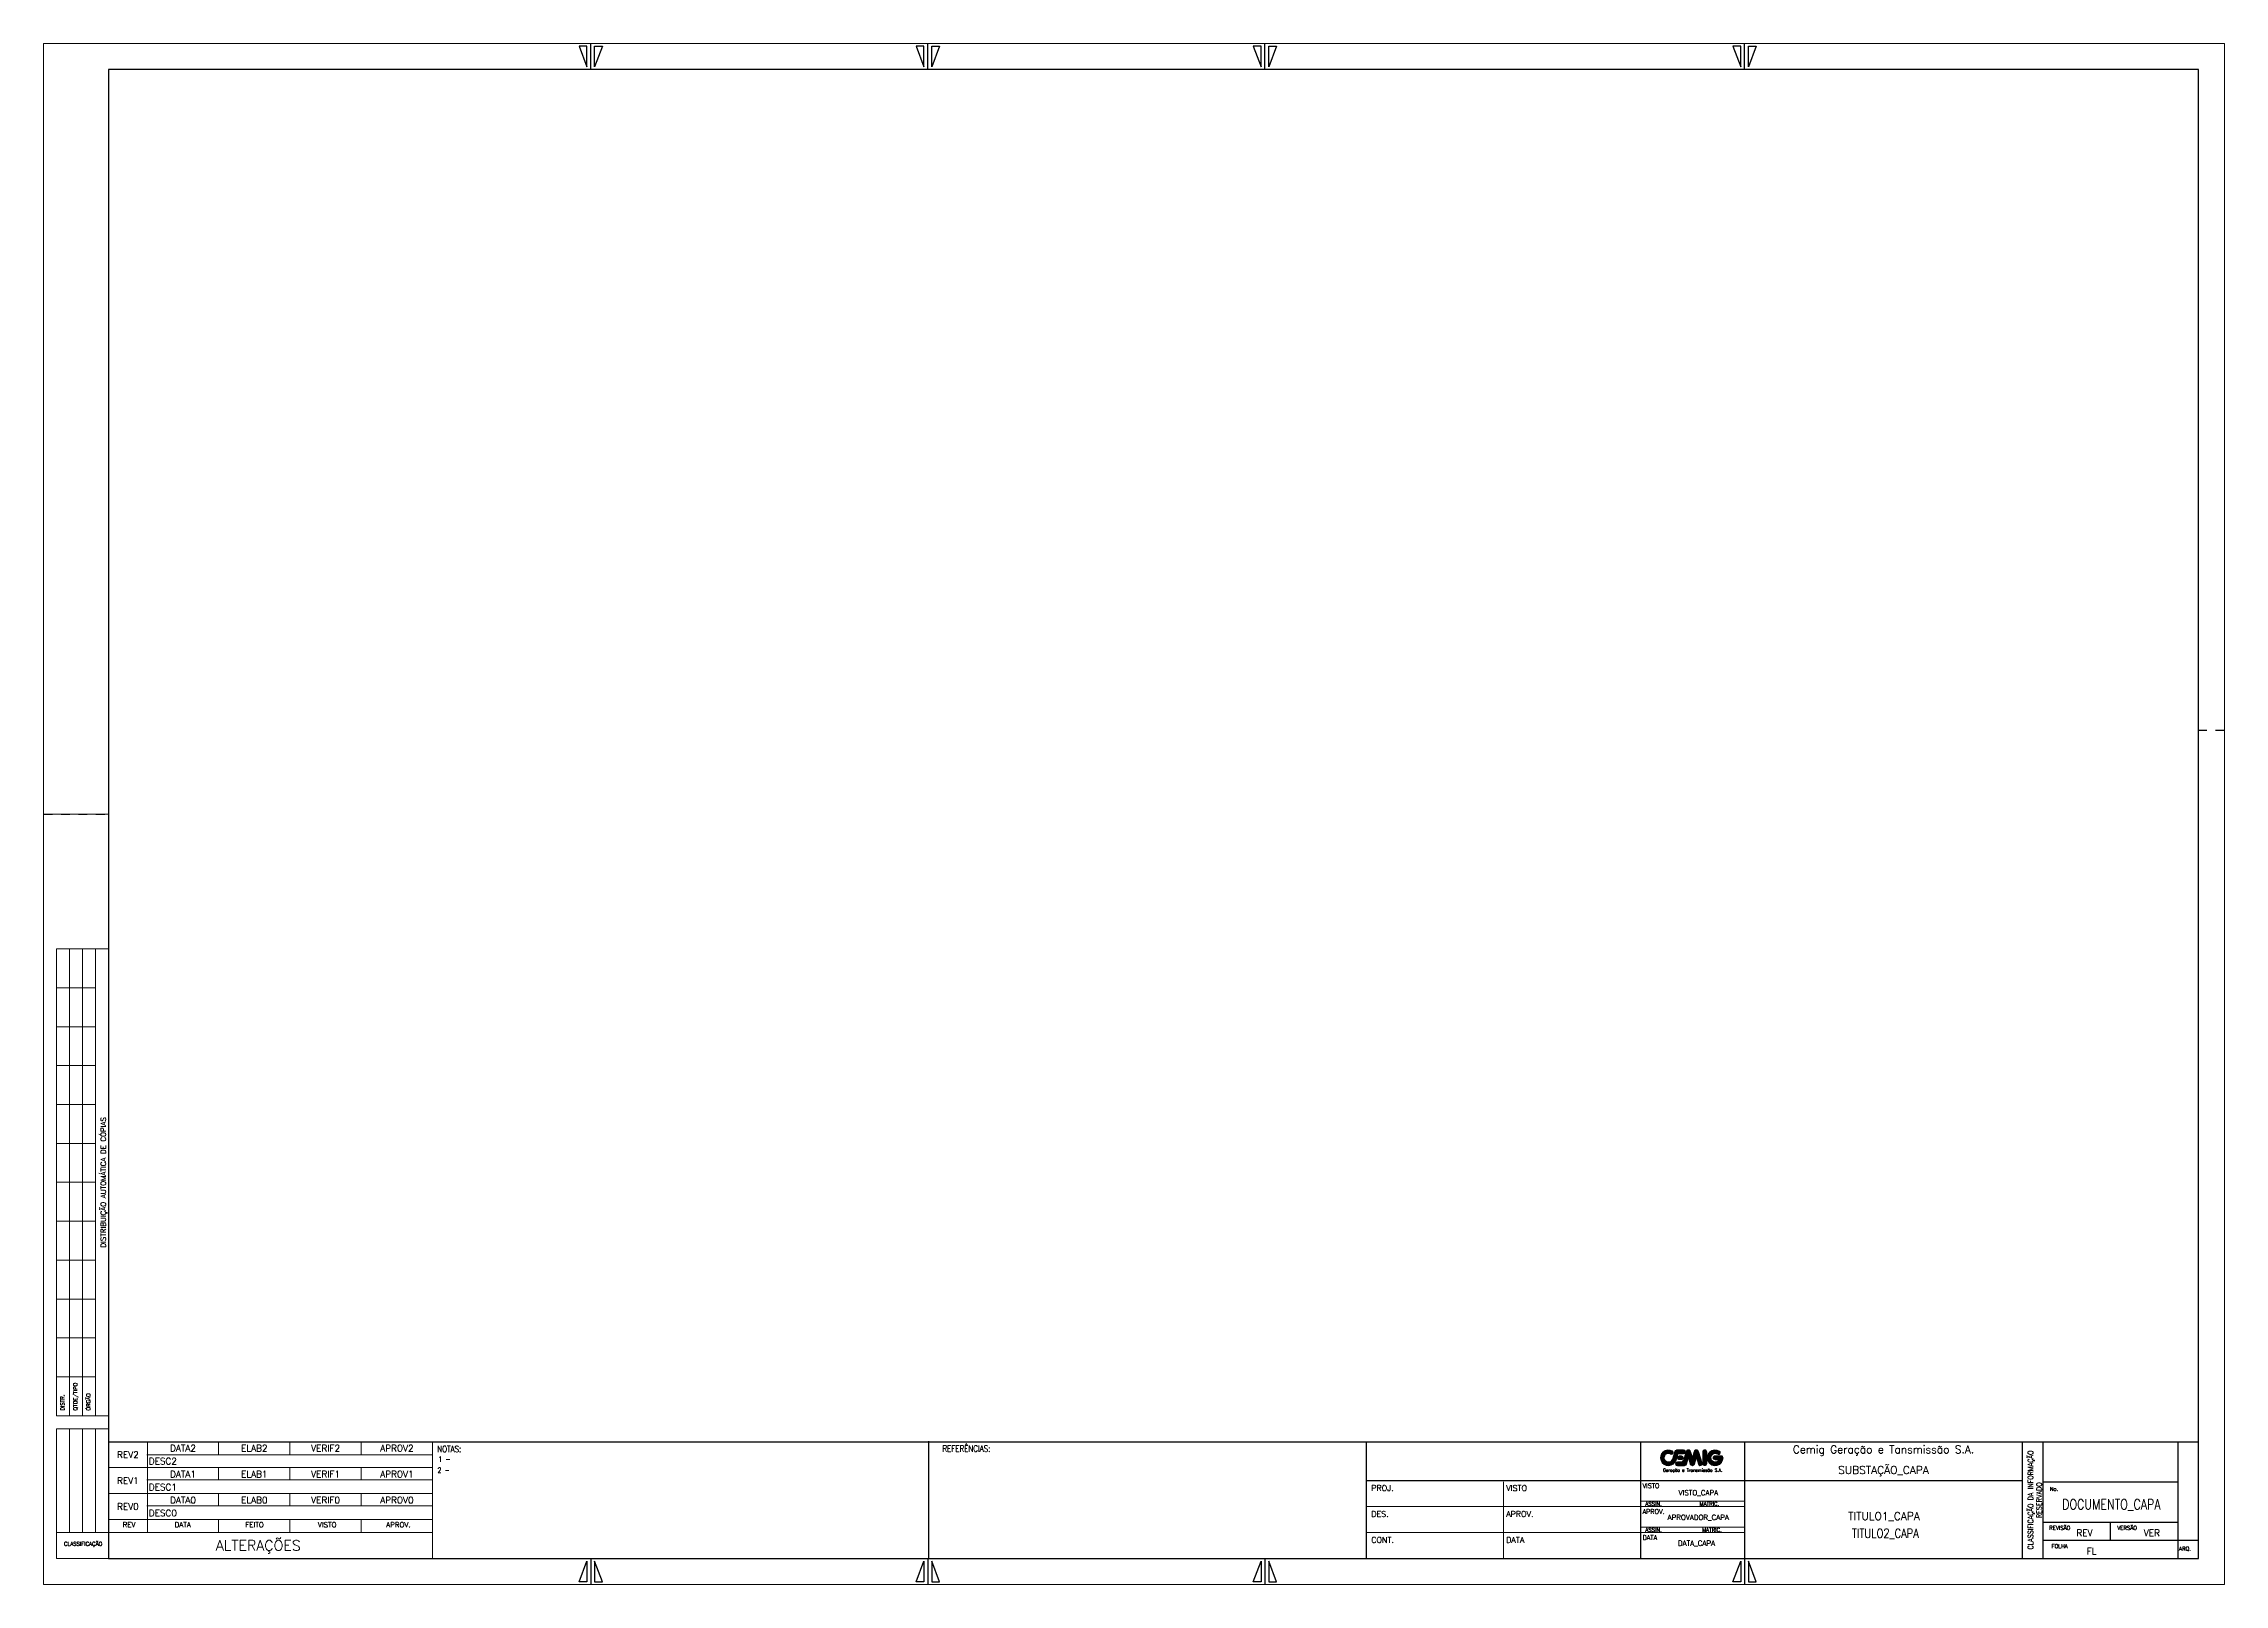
# Model space of a CAD drawing. Header units: millimetres. Extents: x 0 to 841, y 0 to 594.
import ezdxf
from ezdxf.enums import TextEntityAlignment as Align

# ---------------------------------------------------------------- set-up
doc = ezdxf.new("R2010")
doc.units = ezdxf.units.MM
doc.linetypes.add('DGN2', pattern=[6.728, 3.364, -3.364])
doc.layers.add('1', color=7, linetype='Continuous')
doc.styles.add('ROMANS', font='romans.shx', dxfattribs={"width": 0.8})

msp = doc.modelspace()

# ---------------------------------------------------------------- hatches: boundary and pattern name
at = {"linetype": 'Continuous'}
h = msp.add_hatch(color=7, dxfattribs=at)
edge = h.paths.add_edge_path()
edge.add_arc((626.5985886285762, 48.80493541189324), 3.060001253940912, 60.51985555552817, 343.1189277777505)
edge.add_line((629.5267331001671, 47.91635360496002), (629.5268056048374, 47.91758783710247))
edge.add_line((629.5268056048373, 47.91758783710247), (630.2258056048305, 50.2155878370977))
edge.add_line((630.2258056048304, 50.2155878370977), (630.2257834016054, 50.2149578177341))
edge.add_arc((630.4855785255431, 50.06493592822593), 0.3000001229223183, 89.99995555643778, 149.9951861119893, ccw=False)
edge.add_line((630.4855787582492, 50.3649360511481), (630.4858056048397, 50.36558783709915))
edge.add_line((630.4858056048397, 50.36558783709916), (632.4668056049268, 50.36558783709916))
edge.add_line((632.4668056049269, 50.36558783709916), (632.4665910332698, 50.36493605115538))
edge.add_arc((632.4665910332704, 51.08493634619747), 0.7200002950420838, 269.9999999999276, 451.4320916665969)
edge.add_line((632.4485967050132, 51.80471174798004), (632.4718056048441, 51.82558783709828))
edge.add_line((632.4718056048441, 51.82558783709828), (629.7718056048325, 51.82558783709828))
edge.add_line((629.7718056048325, 51.82558783709828), (629.8167384841508, 51.82111124105722))
edge.add_arc((629.7807833810807, 51.10200926260049), 0.720000295039651, 87.13759444426854, 170.1887416664875)
edge.add_line((629.0713134977705, 51.22469956186251), (629.0488056048343, 51.23358783710137))
edge.add_line((629.0488056048343, 51.23358783710137), (628.1488056048402, 48.33358783709991))
edge.add_line((628.1488056048402, 48.33358783709991), (628.148110709677, 48.33230080561043))
edge.add_arc((626.5985886285831, 48.80493541189448), 1.620000663843925, 61.72794999997541, 343.0372666666412, ccw=False)
edge.add_line((627.3659159375676, 50.23168379606795), (627.3218192313653, 50.2596084687102))
edge.add_arc((627.7325890933994, 50.85093625032107), 0.7200002950419344, 235.2139611112769, 425.358325000163)
edge.add_line((628.0327874776413, 51.50536833614752), (628.032805604933, 51.50558783709858))
edge.add_line((628.032805604933, 51.50558783709857), (628.1044823003176, 51.46874695243605))
h = msp.add_hatch(color=7, dxfattribs=at)
edge = h.paths.add_edge_path()
edge.add_line((630.0718056048354, 47.24558783709654), (631.6338056049426, 47.24558783709654))
edge.add_line((631.6338056049426, 47.24558783709654), (631.6332269643754, 47.24469956184475))
edge.add_arc((631.6332269643739, 47.99469956184879), 0.7500000000040358, 270.0000000001128, 342.4744333334482)
edge.add_line((632.3484139699577, 47.76885105720431), (632.3488056048374, 47.76958783711598))
edge.add_line((632.3488056048375, 47.76958783711598), (633.4488056048433, 51.25558783709857))
edge.add_line((633.4488056048431, 51.25558783709857), (633.4483135030023, 51.25469957927271))
edge.add_arc((634.2703134977348, 51.00595939792345), 0.858810613090921, 16.845433333347387, 163.1639944444582, ccw=False)
edge.add_line((635.0922725521959, 51.25483483252174), (635.0928056048433, 51.25558783709857))
edge.add_line((635.0928056048433, 51.25558783709857), (635.8228056048392, 48.88358783710282))
edge.add_line((635.8228056048393, 48.88358783710282), (636.5528056048353, 51.25558783709857))
edge.add_line((636.5528056048352, 51.25558783709857), (636.5523135030962, 51.25469957927271))
edge.add_arc((637.3743134978286, 51.00595939792345), 0.858810613090921, 16.845433333347387, 163.1639944444582, ccw=False)
edge.add_line((638.1962725522899, 51.25483483252174), (638.1968056048354, 51.25558783709857))
edge.add_line((638.1968056048354, 51.25558783709857), (639.6208056049363, 46.74158783709572))
edge.add_line((639.6208056049363, 46.74158783709572), (639.6203075938101, 46.74071656570595))
edge.add_arc((638.9117798033698, 46.49469664167584), 0.7500249548155677, -164.13805833337244, 19.148377777737323, ccw=False)
edge.add_line((638.1903134940658, 46.28969957490335), (638.1908056048414, 46.28958783709822))
edge.add_line((638.1908056048416, 46.28958783709822), (637.3658056048445, 48.90358783709962))
edge.add_line((637.3658056048444, 48.90358783709964), (636.6018056048342, 46.3275878370987))
edge.add_line((636.6018056048342, 46.32758783709869), (636.601313492778, 46.32669954506127))
edge.add_arc((635.822313497738, 46.55704062714708), 0.812341065297626, 196.4723249999998, 343.5276750000002, ccw=False)
edge.add_line((635.0433135026979, 46.32669954506127), (635.0438056048442, 46.32758783709869))
edge.add_line((635.0438056048442, 46.32758783709869), (634.2798056048341, 48.90358783709962))
edge.add_line((634.2798056048341, 48.90358783709964), (634.2868056049338, 48.87958783710202))
edge.add_line((634.2868056049338, 48.87958783710201), (633.5628056049318, 46.29358783711359))
edge.add_line((633.5628056049318, 46.29358783711359), (633.5626444130903, 46.29256408519723))
edge.add_arc((632.8403970530512, 46.49469956184752), 0.7500000000027183, 269.9999999998263, 344.3646527776067, ccw=False)
edge.add_line((632.840397053049, 45.74469956184476), (632.8408056048356, 45.74558783709654))
edge.add_line((632.8408056048356, 45.74558783709654), (630.0718056048354, 45.74558783709654))
edge.add_line((630.0718056048354, 45.74558783709654), (630.0713160066516, 45.74469956185203))
edge.add_arc((630.0715595505451, 46.49514369988373), 0.7504441775507186, 89.98121396229982, 269.98140562897123, ccw=False)
h = msp.add_hatch(color=7, dxfattribs=at)
edge = h.paths.add_edge_path()
edge.add_line((639.8718056048383, 46.52558783709537), (639.8718056048383, 51.12558783710119))
edge.add_line((639.8718056048383, 51.12558783710119), (639.8713134977297, 51.12469956184214))
edge.add_arc((640.6213134977295, 51.12469956184417), 0.7499999999996589, 0.012113889044314874, 180.0000000001552, ccw=False)
edge.add_line((641.3713134809659, 51.12485813227977), (641.3718056048383, 51.12558783710119))
edge.add_line((641.3718056048383, 51.12558783710119), (641.3718056048383, 46.52558783709537))
edge.add_line((641.3718056048383, 46.52558783709537), (641.3713134809659, 46.52454099141323))
edge.add_arc((640.6215595982351, 46.52514367345988), 0.749754124960712, 179.9660572681515, 359.9539433792627, ccw=False)
h = msp.add_hatch(color=7, dxfattribs=at)
edge = h.paths.add_edge_path()
edge.add_arc((644.5985960046673, 48.80493541189491), 3.060001253937213, 56.683997222130586, 359.99414999990785, ccw=False)
edge.add_line((646.2793207833602, 51.3620376570907), (646.2793092894863, 51.36170232884615))
edge.add_arc((645.8838134977325, 50.7601995618455), 0.7198767255610401, -123.32583333369388, 56.674566666306816, ccw=False)
edge.add_line((645.4883135067066, 50.15869955594099), (645.4884290826158, 50.15867070517562))
edge.add_arc((644.5985960046689, 48.80493541189522), 1.620000663852045, 56.68240555542137, 332.4121333331977)
edge.add_line((646.0344052984294, 48.0546995670884), (646.034805604839, 48.05558783710149))
edge.add_line((646.0348056048388, 48.05558783710148), (644.5988056048373, 48.05558783710148))
edge.add_line((644.5988056048373, 48.05558783710148), (644.5983134978305, 48.05469956185698))
edge.add_arc((644.5983134978305, 48.80469956185698), 0.75, 90, 270, ccw=False)
edge.add_line((644.5983134978305, 49.55469956185698), (644.5988056048373, 49.55558783710148))
edge.add_line((644.5988056048373, 49.55558783710148), (646.9088056049368, 49.55558783710148))
edge.add_line((646.9088056049368, 49.55558783710148), (646.9083134977263, 49.55469956185698))
edge.add_arc((646.9084553695641, 48.80455769934152), 0.7501418759313303, 0.0049861602400937954, 90.0108361602392, ccw=False)
h = msp.add_hatch(color=7, dxfattribs=at)
edge = h.paths.add_edge_path()
edge.add_line((630.7718056048325, 49.52558783709538), (631.6718056048412, 49.52558783709538))
edge.add_line((631.6718056048414, 49.52558783709538), (631.6713134977329, 49.52469956185815))
edge.add_arc((631.6713134977326, 48.80569956185718), 0.7190000000009604, -90, 90, ccw=False)
edge.add_line((631.6713134977326, 48.08669956185624), (631.6718056048412, 48.08758783710074))
edge.add_line((631.6718056048414, 48.08758783710074), (630.7718056048327, 48.08758783710074))
edge.add_line((630.7718056048325, 48.08758783710074), (630.7713134977384, 48.08669956185624))
edge.add_arc((630.7715595512855, 48.8061436994758), 0.7194441796953553, 89.98040455333302, 269.980404553333, ccw=False)

# ---------------------------------------------------------------- linework, layer by layer
at = {"color": 2, "linetype": 'Continuous'}
for p, q in [((211, 584), (211, 594)), ((341, 584), (341, 594)), ((471, 584), (471, 594)), ((656.0000000000001, 584), (656.0000000000001, 594)), ((211, 10), (211, 0)), ((341, 10), (341, 0)), ((471, 10), (471, 0)), ((656.0000000000001, 10), (656.0000000000001, 0))]:
    msp.add_line(p, q, dxfattribs=at)
at = {"color": 2, "linetype": 'DGN2'}
for p, q in [((841, 329.2358532877697), (831, 329.2413108100664)), ((0, 297), (25, 297))]:
    msp.add_line(p, q, dxfattribs=at)
at = {"color": 7, "linetype": 'Continuous', "lineweight": 0}
for p, q in [((0, 297), (25, 297)), ((10, 65), (10, 245)), ((15, 65), (15, 245)), ((20, 65), (20, 245)), ((5, 230), (20, 230)), ((5, 215), (20, 215)), ((5, 200), (20, 200)), ((5, 185), (20, 185)), ((5, 170), (20, 170)), ((5, 155), (20, 155)), ((5, 140), (20, 140)), ((5, 125), (20, 125)), ((5, 110), (20, 110)), ((5, 95), (20, 95)), ((5, 80), (20, 80)), ((10, 60), (10, 20)), ((15, 60), (15, 20)), ((20, 60), (20, 20)), ((40, 54.99889869778417), (40, 19.9978915869433)), ((67.5, 54.99889869778417), (67.5, 49.99889869778417)), ((94.99998474064341, 54.99889869778417), (94.99998474064341, 49.99889869778417)), ((122.5, 54.99889869778417), (122.5, 49.99889869778417)), ((150, 54.99889869778417), (150, 10.16290516768641)), ((632.4718056048441, 51.82558783709828), (629.7718056048325, 51.82558783709828)), ((632.4718056048441, 51.82558783709828), (629.7718056048325, 51.82558783709828)), ((629.7718056048325, 51.82558783709828), (632.4718056048441, 51.82558783709828)), ((25, 44.9989928891664), (149.8439893795003, 44.9989928891664)), ((39.84398937950027, 49.99899288916641), (149.8439893795003, 49.99899288916641)), ((67.5, 44.99889869778418), (67.5, 40.25790928769857)), ((94.99998474064341, 44.99889869778418), (94.99998474064341, 40.25790928769857)), ((122.5, 44.99889869778418), (122.5, 40.25790928769857)), ((630.7718056048325, 49.52558783709538), (631.6718056048414, 49.52558783709538)), ((631.6718056048414, 49.52558783709538), (630.7718056048325, 49.52558783709538)), ((25, 34.9989928891664), (149.8439893795003, 34.9989928891664)), ((39.84398937950027, 40.25800347910263), (149.8439893795003, 40.25800347910263)), ((67.5, 34.99889869778417), (67.5, 30.25790928769856)), ((94.99998474064341, 34.99889869778417), (94.99998474064341, 30.25790928769856)), ((122.5, 34.99889869778417), (122.5, 30.25790928769856)), ((563.0000061037136, 39.58198797568912), (563.0000061037136, 10)), ((39.84398937950027, 30.25800347910263), (149.8439893795003, 30.25800347910263)), ((510.0000000000001, 30), (656.0000000000001, 30)), ((616.1000091555616, 32.09999999999854), (656.0000000000001, 32.10000000000218)), ((5, 19.9989928891664), (25, 19.9989928891664)), ((25, 24.9989928891664), (149.8439893795003, 24.9989928891664)), ((25, 19.9989928891664), (149.8439893795003, 19.9989928891664)), ((67.5, 24.99889869778417), (67.5, 19.99889869778417)), ((94.99998474064341, 24.99889869778417), (94.99998474064341, 19.99889869778417)), ((122.5, 24.99889869778417), (122.5, 19.99889869778417)), ((510.0000000000001, 20), (656.0000000000001, 20)), ((616, 22.09999999999855), (656.0000000000001, 22.09999999999855))]:
    msp.add_line(p, q, dxfattribs=at)
at = {"color": 6, "linetype": 'Continuous', "lineweight": 30}
msp.add_line((25, 54.99889869778417), (831, 55.00600876851242), dxfattribs=at)
at = {"color": 6, "linetype": 'Continuous'}
for p, q in [((341.2520626682672, 55.16502368658259), (341.2520626682672, 10.16290516768641)), ((510.0000000000001, 55.00000000000001), (510.0000000000001, 10)), ((616, 10), (616, 55.00000000000001)), ((656.0000000000001, 55.00000000000001), (656.0000000000001, 10))]:
    msp.add_line(p, q, dxfattribs=at)
at = {"color": 7, "linetype": 'Continuous', "lineweight": 25}
for p, q in [((763.0000121462799, 55.00600000000851), (763.0000121462799, 10.0060000000085)), ((771.0000121462799, 55.00600000000851), (771.0000121462799, 10.0060000000085)), ((823.0000121462799, 55.00600000000851), (823.0000121462799, 10.0060000000085)), ((510.0000000000001, 40), (763.0000121462799, 40.00484829118795)), ((771.0000121462799, 39.58699148900632), (823.0000121462799, 39.58798797569762)), ((771.0000121462799, 24.0060000000085), (823.0000121462799, 24.0060000000085)), ((771.0000121462799, 17.0060000000085), (831, 17.0060000000085)), ((797.00001214628, 24.0060000000085), (797.00001214628, 17.0060000000085))]:
    msp.add_line(p, q, dxfattribs=at)
at = {"color": 2, "linetype": 'Continuous', "lineweight": 0}
msp.add_lwpolyline([(0, 0), (841, 0), (841, 594), (0, 594), (0, 0)], close=True, dxfattribs=at)
at = {"color": 2, "linetype": 'Continuous'}
for points in [[(209.5000152591674, 585.0000000000001), (209.5000152591674, 593), (206.5000152591674, 593), (209.5000152591674, 585.0000000000001)], [(212.5000152591674, 585.0000000000001), (212.5000152591674, 593), (215.5000152591674, 593), (212.5000152591674, 585.0000000000001)], [(339.5000152591674, 585.0000000000001), (339.5000152591674, 593), (336.4999847407307, 593), (339.5000152591674, 585.0000000000001)], [(342.4999847407308, 585.0000000000001), (342.4999847407308, 593), (345.5000152591674, 593), (342.4999847407308, 585.0000000000001)], [(469.4999847407307, 585.0000000000001), (469.4999847407307, 593), (466.5000152591674, 593), (469.4999847407307, 585.0000000000001)], [(472.5000152591674, 585.0000000000001), (472.5000152591674, 593), (475.4999847407308, 593), (472.5000152591674, 585.0000000000001)], [(654.5000152591674, 585.0000000000001), (654.5000152591674, 593), (651.4999847407308, 593), (654.5000152591674, 585.0000000000001)], [(657.499984740731, 585.0000000000001), (657.499984740731, 593), (660.5000152591675, 593), (657.499984740731, 585.0000000000001)], [(209.5000152591674, 9.000000000000002), (209.5000152591674, 1), (206.5000152591674, 1), (209.5000152591674, 9.000000000000002)], [(212.5000152591674, 9.000000000000002), (212.5000152591674, 1), (215.5000152591674, 1), (212.5000152591674, 9.000000000000002)], [(339.5000152591674, 9.000000000000002), (339.5000152591674, 1), (336.4999847407307, 1), (339.5000152591674, 9.000000000000002)], [(342.4999847407308, 9.000000000000002), (342.4999847407308, 1), (345.5000152591674, 1), (342.4999847407308, 9.000000000000002)], [(469.4999847407307, 9.000000000000002), (469.4999847407307, 1), (466.5000152591674, 1), (469.4999847407307, 9.000000000000002)], [(472.5000152591674, 9.000000000000002), (472.5000152591674, 1), (475.4999847407308, 1), (472.5000152591674, 9.000000000000002)], [(654.5000152591674, 9.000000000000002), (654.5000152591674, 1), (651.4999847407308, 1), (654.5000152591674, 9.000000000000002)], [(657.499984740731, 9.000000000000002), (657.499984740731, 1), (660.5000152591675, 1), (657.499984740731, 9.000000000000002)]]:
    msp.add_lwpolyline(points, close=True, dxfattribs=at)
at = {"color": 6, "linetype": 'Continuous', "lineweight": 30}
msp.add_lwpolyline([(25, 10), (831, 10), (831, 584), (25, 584), (25, 10)], close=True, dxfattribs=at)
at = {"color": 7, "linetype": 'Continuous', "lineweight": 0}
msp.add_lwpolyline([(5, 65), (25, 65), (25, 245), (5, 245), (5, 65)], close=True, dxfattribs=at)
msp.add_lwpolyline([(25, 10), (5, 10), (5, 60), (25, 60)], dxfattribs=at)
for points in [[(628.1044823003176, 51.46874695243605, 2.847546203740382), (629.5267331001671, 47.91635360496002), (629.5268056048373, 47.91758783710247), (630.2258056048304, 50.2155878370977), (630.2257834016053, 50.21495781773411, -0.2679268877924195), (630.4855787582492, 50.3649360511481), (630.4858056048397, 50.36558783709916), (632.4668056049269, 50.36558783709916), (632.4665910332697, 50.36493605115538, 1.012576105109462), (632.4485967050132, 51.80471174798004), (632.4718056048441, 51.82558783709828), (629.7718056048325, 51.82558783709828), (629.816738484151, 51.82111124105722, 0.3791213361205583), (629.0713134977705, 51.22469956186251), (629.0488056048343, 51.23358783710137), (628.1488056048402, 48.33358783709991), (628.148110709677, 48.33230080561044, -2.797094861193996), (627.3659159375676, 50.23168379606795), (627.3218192313652, 50.25960846871021, 1.092689546484881), (628.0327874776413, 51.50536833614752), (628.032805604933, 51.50558783709857)], [(630.0718056048354, 47.24558783709654), (631.6338056049426, 47.24558783709654), (631.6332269643754, 47.24469956184475, 0.3272098927678461), (632.3484139699577, 47.76885105720431), (632.3488056048375, 47.76958783711598), (633.4488056048431, 51.25558783709857), (633.4483135030023, 51.25469957927271, -0.7421143519477966), (635.0922725521959, 51.25483483252174), (635.0928056048433, 51.25558783709857), (635.8228056048393, 48.88358783710282), (636.5528056048352, 51.25558783709857), (636.5523135030963, 51.25469957927271, -0.7421143519477966), (638.1962725522899, 51.25483483252174), (638.1968056048354, 51.25558783709857), (639.6208056049363, 46.74158783709572), (639.6203075938103, 46.74071656570595, -1.029098830861076), (638.1903134940658, 46.28969957490335), (638.1908056048416, 46.28958783709822), (637.3658056048444, 48.90358783709964), (636.6018056048342, 46.32758783709869), (636.6013134927782, 46.32669954506127, -0.7471116648490977), (635.0433135026979, 46.32669954506127), (635.0438056048442, 46.32758783709869), (634.2798056048341, 48.90358783709964), (634.2868056049338, 48.87958783710201), (633.5628056049318, 46.29358783711359), (633.5626444130903, 46.29256408519723, -0.3363654911072748), (632.840397053049, 45.74469956184476), (632.8408056048356, 45.74558783709654), (630.0718056048354, 45.74558783709654), (630.0713160066516, 45.74469956185203, -1.000001672608599)], [(639.8718056048383, 46.52558783709537), (639.8718056048383, 51.12558783710119), (639.8713134977298, 51.12469956184214, -0.9998942919641253), (641.3713134809659, 51.12485813227977), (641.3718056048383, 51.12558783710119), (641.3718056048383, 46.52558783709537), (641.3713134809659, 46.52454099141323, -0.9998942919641253)], [(647.6585972426547, 48.8046229803731, -3.959963867159255), (646.2793207833602, 51.3620376570907), (646.2793092894863, 51.36170232884616, -1.000003490664596), (645.4883135067066, 50.15869955594099), (645.4884290826159, 50.15867070517561, 2.595934693959727), (646.0344052984294, 48.0546995670884), (646.0348056048388, 48.05558783710148), (644.5988056048373, 48.05558783710148), (644.5983134978305, 48.05469956185698, -0.9999999999999999), (644.5983134978305, 49.55469956185698), (644.5988056048373, 49.55558783710148), (646.9088056049368, 49.55558783710148), (646.9083134977263, 49.55469956185698, -0.4142434676027856)], [(630.7718056048325, 49.52558783709538), (631.6718056048414, 49.52558783709538), (631.6713134977326, 49.52469956185814, -0.9999999999999999), (631.6713134977326, 48.08669956185624), (631.6718056048414, 48.08758783710074), (630.7718056048325, 48.08758783710074), (630.7713134977383, 48.08669956185624, -0.9999999999999999)]]:
    msp.add_lwpolyline(points, format="xyb", close=True, dxfattribs=at)
for centre, major_axis, start_param, end_param in [((626.598588628578, 48.80493541189935), (3.060001253932944, 0), 1.056270742275827, 5.988555015634853), ((627.7325890934007, 50.85093625031733), (0.7200002950430457, 0), 4.105258068046789, 7.42390327201811), ((632.4665910332697, 51.08493634619663), (0.7200002950430457, 0), 4.632910710202421, 7.878976348748189)]:
    msp.add_ellipse(centre, major_axis=major_axis, ratio=1, start_param=start_param, end_param=end_param, dxfattribs=at)
msp.add_point((634.2718056048327, 48.82558783709828), dxfattribs=at)

# ---------------------------------------------------------------- texts
at = {"color": 2, "linetype": 'Continuous', "lineweight": 0, "style": 'ROMANS'}
msp.add_text('DISTRIBUIÇÃO AUTOMÁTICA DE CÓPIAS', height=1.998, rotation=90, dxfattribs=at).set_placement((23.00100000000384, 154.9754146728519), align=Align.MIDDLE_CENTER)
for s, p in [('QTDE/TIPO', (12.25, 67)), ('DISTR.', (7.250000000000001, 67)), ('ÓRGÃO', (17.25, 67))]:
    msp.add_text(s, height=1.5, rotation=90, dxfattribs=at).set_placement(p, align=Align.MIDDLE_LEFT)
at = {"color": 7, "linetype": 'Continuous', "lineweight": 0, "style": 'ROMANS', "width": 0.8}
for s, p in [('NOTAS:', (151.831622056663, 52.17624473571778)), ('REFER%%202NCIAS:', (346.6104351266986, 52.34957802295686))]:
    msp.add_text(s, height=2.499919999999008, dxfattribs=at).set_placement(p, align=Align.MIDDLE_LEFT)
at = {"color": 4, "linetype": 'Continuous', "lineweight": 0, "style": 'ROMANS'}
msp.add_text('Cemig Geração e Tansmissão S.A.', height=3, dxfattribs=at).set_placement((709.50001214628, 52.0060000000085), align=Align.MIDDLE_CENTER)
at = {"color": 2, "linetype": 'Continuous', "lineweight": 0, "style": 'ROMANS', "width": 0.9}
for s, p in [('CLASSIFICAÇÃO DA INFORMAÇÃO', (765.2500121462654, 32.50599997321114)), ('RESERVADO', (768.5412153325451, 32.45607321540592))]:
    msp.add_text(s, height=2, rotation=89.99999846483328, dxfattribs=at).set_placement(p, align=Align.TOP_CENTER)
at = {"lineweight": 0, "style": 'ROMANS', "width": 0.8}
for s, p in [('2 - ', (151.8857114524581, 43.05461544077843)), ('1 - ', (152.1994087692583, 47.24371217936277))]:
    msp.add_text(s, height=2, dxfattribs=at).set_placement(p)
at = {"color": 7, "linetype": 'Continuous', "lineweight": 30, "style": 'ROMANS'}
msp.add_text('Geração e Transmissão S.A.', height=1.2, dxfattribs=at).set_placement((635.9547372455562, 44.02018364996911), align=Align.MIDDLE_CENTER)
at = {"color": 2, "linetype": 'Continuous', "lineweight": 0, "style": 'ROMANS'}
for s, p in [('PROJ.', (512, 36.00000000000001)), ('VISTO', (564, 36.00000000000001)), ('DES.', (512, 26)), ('APROV.', (564, 26)), ('CONT.', (512, 16)), ('DATA', (564, 16))]:
    msp.add_text(s, height=2.244000000000001, dxfattribs=at).set_placement(p)
for s, p in [('VISTO', (616.6294784511556, 38.94480629717873)), ('APROV.', (616.6294784511556, 28.94480629717873)), ('DATA', (616.6294784511556, 18.94480629717874))]:
    msp.add_text(s, height=1.8, dxfattribs=at).set_placement(p, align=Align.TOP_LEFT)
at = {"color": 7, "linetype": 'Continuous', "lineweight": 0, "style": 'ROMANS'}
msp.add_text('No.', height=1.5, dxfattribs=at).set_placement((775.2913937988342, 36.7560000000085), align=Align.MIDDLE_CENTER)
at = {"color": 2, "linetype": 'Continuous', "lineweight": 0, "style": 'ROMANS'}
for s, height, p in [('ASSIN.', 1.5, (620.872283935547, 31.05000000000291)), ('MATRIC.', 1.5, (642.3972473144532, 31.05000000000291)), ('REV', 1.998, (32.94800122070591, 22.99899999999616)), ('DATA', 1.998, (53.64725244141301, 22.99899999999616)), ('ALTERAÇÕES', 3.996, (82.78527319335261, 14.99799999999959)), ('FEITO', 1.998, (81.34650366210553, 22.99899999999616)), ('VISTO', 1.998, (109.3465036621055, 22.99899999999616)), ('APROV.', 1.998, (136.8258822021454, 22.99899999999616)), ('ASSIN.', 1.5, (620.872283935547, 21.05000000000291)), ('MATRIC.', 1.5, (643.3972473144531, 21.05000000000291)), ('REVISÃO', 1.5, (777.506390136725, 21.7560000000085)), ('VERSÃO', 1.5, (803.5063901367248, 21.7560000000085)), ('CLASSIFICAÇÃO', 1.5, (15.23229078395525, 15.61306741298904)), ('FOLHA', 1.5, (777.506390136725, 14.7560000000085)), ('ARQ.', 1.5, (825.8223571777345, 13.7560000000085))]:
    msp.add_text(s, height=height, dxfattribs=at).set_placement(p, align=Align.MIDDLE_CENTER)
at = {"layer": '1', "color": 2, "linetype": 'Continuous', "lineweight": 0, "style": 'ROMANS'}
for tag, height, p in [('REV2', 2.499999, (32.5, 49.99894579347529)), ('DATA2', 2.499999, (53.75, 52.4989928891664)), ('ELAB2', 2.499999, (81.2499923703217, 52.4989928891664)), ('VERIF2', 2.499999, (108.7499923703217, 52.4989928891664)), ('APROV2', 2.499999, (136.25, 52.4989928891664)), ('DATA1', 2.499999, (53.75, 42.4989928891664)), ('ELAB1', 2.499999, (81.2499923703217, 42.4989928891664)), ('VERIF1', 2.499999, (108.7499923703217, 42.4989928891664)), ('APROV1', 2.499999, (136.25, 42.4989928891664)), ('REV1', 2.499999, (32.5, 39.9989928891664)), ('DATA0', 2.499999, (53.75, 32.4989928891664)), ('ELAB0', 2.499999, (81.2499923703217, 32.4989928891664)), ('VERIF0', 2.499999, (108.7499923703217, 32.4989928891664)), ('APROV0', 2.499999, (136.25, 32.4989928891664)), ('REV0', 2.499999, (32.5, 29.9989928891664)), ('REV', 2.5, (787.0361663031069, 19.87042751922127)), ('VER', 2.499999, (813.0361663031067, 19.87042751922127))]:
    msp.add_attdef(tag, text='', height=height, dxfattribs=at).set_placement(p, align=Align.MIDDLE_CENTER)
for tag, p in [('DESC2', (40.573123859308, 47.49908708054865)), ('DESC1', (40.573123859308, 37.49908708054865)), ('DESC0', (40.573123859308, 27.49908708054864))]:
    msp.add_attdef(tag, text='', height=2.499999, dxfattribs=at).set_placement(p, align=Align.MIDDLE_LEFT)
at = {"layer": '1', "color": 4, "linetype": 'Continuous', "lineweight": 0, "style": 'ROMANS'}
msp.add_attdef('SUBSTAÇÃO_CAPA', text='', height=3, dxfattribs=at).set_placement((709.5000121462799, 44.05158348602708), align=Align.MIDDLE_CENTER)
at = {"layer": '1', "color": 7, "linetype": 'Continuous', "lineweight": 0, "style": 'ROMANS'}
for tag, p in [('VISTO_CAPA', (638.1375908446789, 35.34065838179231)), ('APROVADOR_CAPA', (638.0947965356172, 25.8392994231981)), ('DATA_CAPA', (637.4134148489102, 15.85841407276939))]:
    msp.add_attdef(tag, text='', height=1.999997280000001, dxfattribs=at).set_placement(p, align=Align.MIDDLE_CENTER)
at = {"layer": '1', "color": 4, "linetype": 'Continuous', "lineweight": 0, "style": 'ROMANS'}
msp.add_attdef('TITULO1_CAPA', text='', height=3, dxfattribs=at).set_placement((709.6834431528787, 23.91451491920998), align=Align.BOTTOM_CENTER)
at = {"layer": '1', "color": 5, "style": 'ROMANS', "width": 0.8}
msp.add_attdef('DOCUMENTO_CAPA', text='', height=3.914004745147515, dxfattribs=at).set_placement((797.4129139448924, 28.89997005308396), align=Align.CENTER)
at = {"layer": '1', "color": 3, "linetype": 'Continuous', "style": 'ROMANS', "width": 0.8}
msp.add_attdef('TITULO2_CAPA', text='', height=3.5000000000007, dxfattribs=at).set_placement((710.2719430382422, 16.89695638503281), align=Align.BOTTOM_CENTER)
at = {"layer": '1', "color": 2, "linetype": 'Continuous', "lineweight": 0, "style": 'ROMANS'}
for tag, p, height in [('FL', (787.976268665363, 11.52827308858878), 2.499999), ('TOT', (841, 0), 0.001)]:
    msp.add_attdef(tag, p, '', height=height, dxfattribs=at)

doc.saveas('drawing.dxf')
